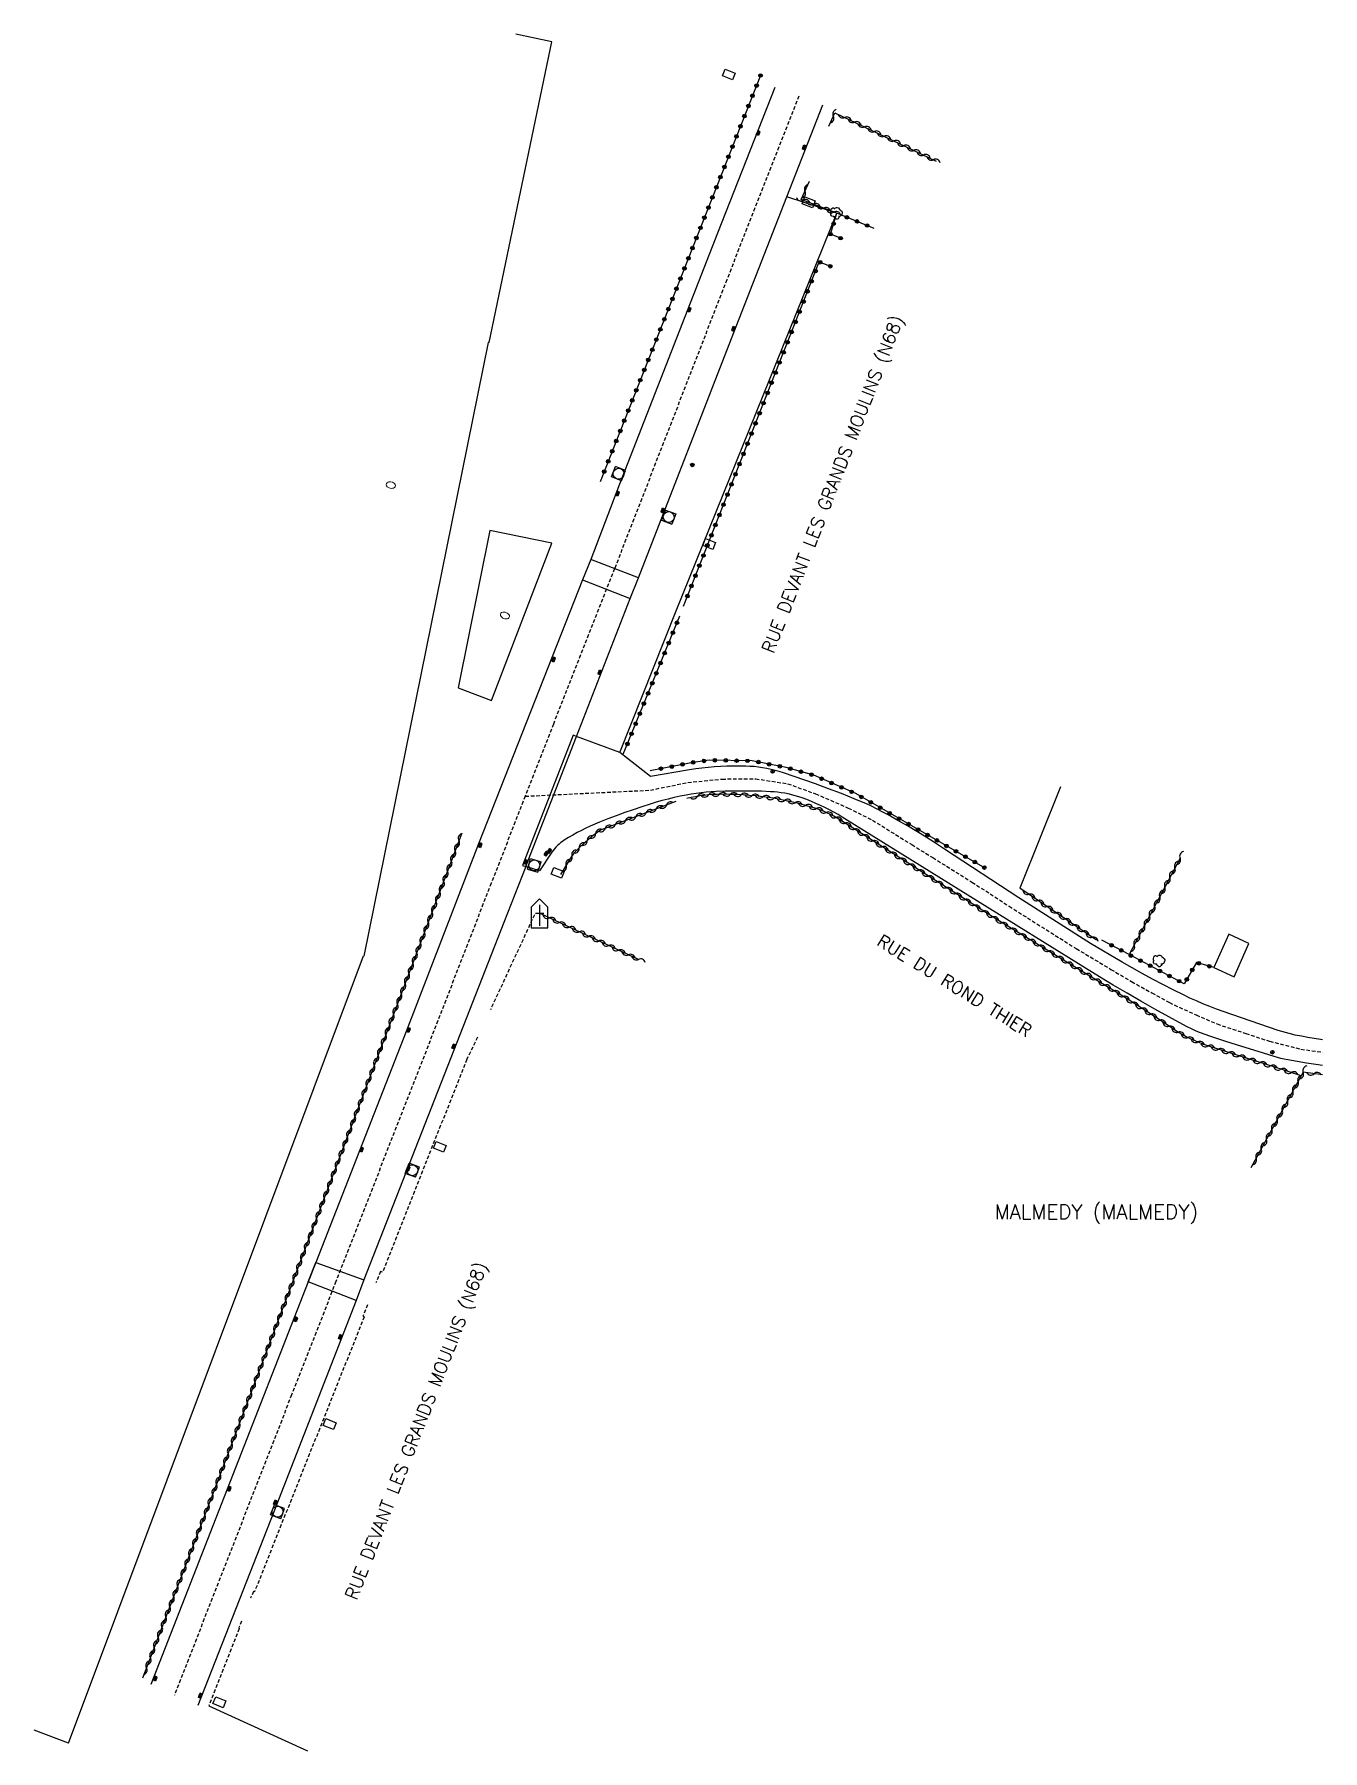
# Model space of a CAD drawing. Header units: millimetres. Extents: x 267012 to 268000, y 125000 to 125988.
# Drawn here: x 267823 to 268000, y 125662.9 to 125898.7 of the extents above; entities that cross this region are included whole.
import ezdxf
from ezdxf.enums import TextEntityAlignment as Align

# ---------------------------------------------------------------- set-up
doc = ezdxf.new("R2010")
doc.units = ezdxf.units.MM
doc.linetypes.add('DASHED', pattern=[0.75, 0.5, -0.25])
doc.layers.get('0').update_dxf_attribs({"linetype": 'CONTINUOUS'})
for name, color, linetype in [('W0001', 6, 'DASHED'), ('W0003', 5, 'CONTINUOUS'), ('W0006', 2, 'CONTINUOUS'), ('W0008', 7, 'CONTINUOUS'), ('w0020', 2, 'CONTINUOUS'), ('W0100', 7, 'CONTINUOUS'), ('W0101', 7, 'CONTINUOUS'), ('w0103', 1, 'CONTINUOUS'), ('W0112', 1, 'DASHED'), ('W0300', 7, 'CONTINUOUS'), ('W0310', 3, 'CONTINUOUS'), ('W0322', 7, 'CONTINUOUS'), ('W0323', 7, 'CONTINUOUS'), ('W0400', 7, 'CONTINUOUS'), ('W0420', 7, 'CONTINUOUS'), ('w0856', 7, 'CONTINUOUS'), ('W0921', 7, 'CONTINUOUS'), ('w0980', 7, 'CONTINUOUS'), ('W0989', 7, 'CONTINUOUS'), ('W0991', 7, 'CONTINUOUS'), ('w1336', 3, 'CONTINUOUS'), ('W1337', 1, 'CONTINUOUS'), ('W1338', 7, 'CONTINUOUS'), ('W1471', 7, 'CONTINUOUS')]:
    doc.layers.add(name, color=color, linetype=linetype)
doc.styles.get("Standard").update_dxf_attribs({"font": 'romans.shx', "width": 0.85})

msp = doc.modelspace()

# ---------------------------------------------------------------- texts
at = {"layer": 'w0980'}
msp.add_text('MALMEDY (MALMEDY)', height=2, dxfattribs=at).set_placement((267954.94, 125736.96), align=Align.MIDDLE_LEFT)
at = {"layer": 'W0989'}
for s, rotation, p in [('RUE DEVANT LES GRANDS MOULINS (N68)', 68.7762, (267923.72, 125813.87)), ('RUE DU ROND THIER', 328.3092, (267939.05, 125774.43)), ('RUE DEVANT LES GRANDS MOULINS (N68)', 68.6865, (267866.48, 125683.82))]:
    msp.add_text(s, height=1.75, rotation=rotation, dxfattribs=at).set_placement(p, align=Align.MIDDLE_LEFT)
at = {"layer": 'W0991'}
for rotation, p in [(78.4045, (267872, 125836.79)), (68.9904, (267887.68, 125818.87))]:
    msp.add_text('O', height=1.25, rotation=rotation, dxfattribs=at).set_placement(p, align=Align.MIDDLE_CENTER)

# ---------------------------------------------------------------- blocks, each defined once
blk = doc.blocks.new('T856')
for p, q in [((-0.125, 0), (0.125, 0)), ((0, 0.125), (0, -0.125))]:
    blk.add_line(p, q)
blk.add_ellipse((0, 0), major_axis=(-0.177, 0.177), ratio=1, start_param=3.9269908, end_param=10.2101761)
blk = doc.blocks.new('T300')
for p, q in [((-0.8, 0.51), (-0.86, 0.34)), ((-0.86, 0.34), (-0.86, 0.17)), ((-0.86, 0.17), (-0.74, 0.06)), ((-0.69, 0.63), (-0.8, 0.51)), ((-0.8, -0.06), (-0.74, 0.06)), ((-0.74, 0.06), (-0.69, 0.11)), ((-0.57, 0.69), (-0.69, 0.63)), ((-0.46, 0.69), (-0.57, 0.69)), ((-0.29, 0.63), (-0.46, 0.69)), ((-0.29, 0.63), (-0.17, 0.74)), ((-0.23, 0.57), (-0.29, 0.63)), ((-0.17, 0.74), (-0.06, 0.8)), ((-0.06, 0.8), (0.06, 0.8)), ((0.06, 0.8), (0.23, 0.74)), ((0.23, 0.74), (0.34, 0.63)), ((0.34, 0.63), (0.4, 0.51)), ((0.46, 0.46), (0.34, 0.46)), ((0.4, 0.51), (0.4, 0.46)), ((0.57, 0.4), (0.46, 0.46)), ((0.57, 0.4), (0.69, 0.29)), ((0.69, 0.29), (0.74, 0.17)), ((0.74, 0.06), (0.69, -0.17)), ((0.74, 0.17), (0.74, 0.06)), ((-0.8, -0.17), (-0.8, -0.06)), ((-0.8, -0.23), (-0.8, -0.17)), ((-0.74, -0.34), (-0.8, -0.23)), ((-0.69, -0.4), (-0.74, -0.34)), ((-0.51, -0.46), (-0.69, -0.4)), ((-0.4, -0.46), (-0.51, -0.46)), ((-0.4, -0.46), (-0.34, -0.46)), ((-0.34, -0.46), (-0.34, -0.4)), ((-0.34, -0.51), (-0.34, -0.46)), ((-0.29, -0.63), (-0.34, -0.51)), ((-0.17, -0.74), (-0.29, -0.63)), ((-0.06, -0.8), (-0.17, -0.74)), ((0.06, -0.8), (-0.06, -0.8)), ((0.17, -0.74), (0.06, -0.8)), ((0.23, -0.69), (0.17, -0.74)), ((0.29, -0.46), (0.23, -0.46)), ((0.29, -0.63), (0.23, -0.69)), ((0.46, -0.4), (0.29, -0.46)), ((0.34, -0.51), (0.29, -0.63)), ((0.34, -0.51), (0.34, -0.46)), ((0.57, -0.34), (0.46, -0.4)), ((0.63, -0.29), (0.57, -0.34)), ((0.69, -0.17), (0.63, -0.29))]:
    blk.add_line(p, q)
blk = doc.blocks.new('T1471')
at = {"color": 0, "linetype": 'Continuous', "flags": 128}
blk.add_lwpolyline([(-0.75, -0.5), (-0.75, 0.5), (0.75, 0.5), (0.75, -0.5), (-0.75, -0.5)], dxfattribs=at)
blk = doc.blocks.new('T400')
for p, q in [((-0.15, 0.3), (0.15, 0.3)), ((-0.15, -0.25), (-0.15, 0.3)), ((-0.15, 0.15), (0.15, 0.15)), ((-0.15, 0), (0.15, 0)), ((0.15, 0.3), (0.15, -0.25)), ((-0.15, -0.15), (0.15, -0.15)), ((-0.15, -0.25), (-0.15, -0.3)), ((-0.15, -0.3), (0.15, -0.3)), ((0.15, -0.3), (0.15, -0.25))]:
    blk.add_line(p, q)
blk = doc.blocks.new('T420')
for p, q in [((0.75, 0.75), (-0.75, 0.75)), ((-0.75, 0.75), (-0.75, -0.75)), ((0.75, 0.75), (0.75, -0.75)), ((0.75, -0.75), (-0.75, -0.75))]:
    blk.add_line(p, q)
blk.add_ellipse((0, 0), major_axis=(-0.53, 0.53), ratio=1, start_param=3.926991, end_param=10.210176)
blk = doc.blocks.new('T921')
for p, q in [((0, 1.999998), (-1.142856, 0.857142)), ((-1.142856, 0.857142), (-1.142856, -1.999998)), ((-0.571428, 0), (0.571428, 0)), ((1.142856, 0.857142), (0, 1.999998)), ((0, 1.142856), (0, -1.714284)), ((1.142856, -1.999998), (1.142856, 0.857142)), ((-1.142856, -1.999998), (1.142856, -1.999998))]:
    blk.add_line(p, q)
blk = doc.blocks.new('t310o')
at = {"color": 0, "linetype": 'Continuous'}
for centre, start, end in [((-0.5, 0.38), 216.8699, 323.1304), ((0.5, -0.37), 36.8699, 143.1303)]:
    blk.add_arc(centre, 0.625, start, end, dxfattribs=at)
blk = doc.blocks.new('t322o')
at = {"color": 0, "linetype": 'Continuous'}
for radius in [0.25, 0.15]:
    blk.add_circle((0, 0), radius, dxfattribs=at)
blk = doc.blocks.new('t323o')
at = {"color": 0, "linetype": 'Continuous'}
for radius in [0.25, 0.15]:
    blk.add_circle((0, 0), radius, dxfattribs=at)

# ---------------------------------------------------------------- linework, layer by layer
at = {"layer": 'W0001'}
for points in [[(267928.04, 125890.23), (267918.15, 125865), (267902.74, 125825.32), (267894.34, 125803.95), (267890.47, 125794.05), (267885.79, 125782.09), (267877.39, 125760.44), (267864.47, 125727.38), (267858.38, 125711.8), (267842.29, 125670.55)], [(267890.47, 125794.05), (267907.66, 125794.88), (267912.8, 125795.94), (267917.51, 125796.41), (267922.12, 125796.44), (267926.51, 125795.76), (267930.32, 125794.39), (267934.84, 125792.43), (267938.16, 125790.76), (267943.55, 125787.4), (267946.44, 125785.62), (267951.83, 125782.26), (267956.93, 125778.92), (267966.15, 125773.12), (267970.92, 125770.26), (267973.76, 125768.57), (267976.54, 125767.03), (267978.94, 125765.69), (267982.62, 125764), (267985.49, 125762.76), (267989.43, 125761.45), (267992.7, 125760.38), (267997.02, 125759.29), (268000, 125758.88)]]:
    msp.add_lwpolyline(points, dxfattribs=at)
at = {"layer": 'W0003'}
msp.add_lwpolyline([(267890.11, 125784.55), (267890.54, 125784.39), (267897.49, 125802.27), (267897.06, 125802.44)], close=True, dxfattribs=at)
at = {"layer": 'W0006'}
msp.add_lwpolyline([(267903.47, 125800.06), (267911.21, 125819.53), (267933.26, 125874.14), (267926.41, 125876.42)], dxfattribs=at)
at = {"layer": 'W0008'}
for points in [[(267924.74, 125891.44), (267916.86, 125871.41), (267903.41, 125836.92), (267899.47, 125826.59), (267898.33, 125823.79), (267884.06, 125787.49), (267874.13, 125761.74), (267861.7, 125730), (267860.64, 125727.32), (267849.53, 125698.85), (267839.06, 125672)], [(268000, 125760.59), (267999.71, 125760.63), (267998.84, 125760.76), (267997.97, 125760.9), (267997.1, 125761.06), (267996.24, 125761.24), (267995.38, 125761.44), (267994.88, 125761.57), (267994.39, 125761.71), (267993.9, 125761.87), (267991.37, 125762.72), (267988.84, 125763.58), (267986.32, 125764.46), (267985.4, 125764.8), (267984.48, 125765.15), (267983.56, 125765.53), (267982.66, 125765.92), (267981.76, 125766.32), (267980.87, 125766.75), (267979.45, 125767.46), (267978.04, 125768.19), (267976.63, 125768.93), (267975.23, 125769.69), (267973.85, 125770.47), (267972.47, 125771.27), (267968.12, 125773.81), (267958.28, 125780.1), (267948.08, 125786.79), (267946.81, 125787.61), (267945.54, 125788.41), (267944.25, 125789.2), (267942.96, 125789.97), (267941.65, 125790.73), (267940.34, 125791.47), (267939.58, 125791.88), (267938.81, 125792.28), (267938.03, 125792.66), (267937.25, 125793.03), (267936.45, 125793.37), (267935.65, 125793.7), (267933.9, 125794.4), (267932.13, 125795.07), (267930.36, 125795.73), (267928.89, 125796.26), (267927.41, 125796.78), (267925.93, 125797.27), (267925.37, 125797.45), (267924.81, 125797.6), (267924.24, 125797.74), (267923.66, 125797.86), (267923.08, 125797.96), (267922.5, 125798.04), (267921.92, 125798.11), (267921.33, 125798.15), (267920.75, 125798.18), (267919.89, 125798.2), (267919.03, 125798.2), (267918.17, 125798.18), (267917.31, 125798.14), (267916.45, 125798.08), (267915.6, 125798.01), (267914.74, 125797.91), (267913.89, 125797.8), (267913.04, 125797.67), (267907.67, 125796.78), (267903.47, 125800.06), (267897.49, 125802.27), (267904.87, 125821.21), (267906.01, 125824.04), (267919.44, 125858.58), (267926.41, 125876.42), (267931.35, 125889.03)], [(268000, 125757.06), (267999.07, 125757.19), (267997.77, 125757.38), (267996.48, 125757.6), (267995.2, 125757.83), (267994.73, 125757.92), (267994.26, 125758.03), (267993.8, 125758.15), (267993.34, 125758.28), (267991.12, 125758.97), (267988.9, 125759.66), (267986.69, 125760.37), (267984.48, 125761.09), (267983.85, 125761.3), (267983.23, 125761.54), (267982.61, 125761.79), (267982, 125762.07), (267981.4, 125762.36), (267980.81, 125762.67), (267978.88, 125763.72), (267976.95, 125764.79), (267975.04, 125765.88), (267973.14, 125766.99), (267971.24, 125768.11), (267969.36, 125769.25), (267964.18, 125772.42), (267955.59, 125777.73), (267934.02, 125791.16), (267933.43, 125791.52), (267932.84, 125791.86), (267932.24, 125792.18), (267931.64, 125792.49), (267931.02, 125792.79), (267930.4, 125793.07), (267929.77, 125793.33), (267929.14, 125793.59), (267928.5, 125793.82), (267928.03, 125793.98), (267927.56, 125794.12), (267927.08, 125794.25), (267926.6, 125794.36), (267926.11, 125794.46), (267925.62, 125794.53), (267925.13, 125794.6), (267924.64, 125794.64), (267924.14, 125794.67), (267922.9, 125794.72), (267921.66, 125794.75), (267920.42, 125794.76), (267919.18, 125794.76), (267917.94, 125794.73), (267916.7, 125794.69), (267916.01, 125794.66), (267915.31, 125794.6), (267914.62, 125794.53), (267913.93, 125794.44), (267913.25, 125794.34), (267912.56, 125794.21), (267911.73, 125794.05), (267910.91, 125793.86), (267910.09, 125793.66), (267909.27, 125793.45), (267908.45, 125793.22), (267907.65, 125792.97), (267906.47, 125792.6), (267905.3, 125792.2), (267904.13, 125791.8), (267902.97, 125791.37), (267901.81, 125790.94), (267900.66, 125790.49), (267900.03, 125790.23), (267899.41, 125789.95), (267898.8, 125789.66), (267898.19, 125789.36), (267897.59, 125789.05), (267897, 125788.72), (267896.41, 125788.37), (267895.83, 125788.01), (267895.58, 125787.85), (267895.34, 125787.67), (267895.11, 125787.47), (267894.89, 125787.27), (267894.68, 125787.05), (267894.48, 125786.82), (267894.3, 125786.59), (267894.13, 125786.34), (267892.45, 125783.81), (267890.54, 125784.39), (267887.52, 125776.69), (267880.64, 125759.15), (267868.29, 125727.6), (267867.23, 125724.75), (267855.94, 125695.75), (267845.52, 125669.1)]]:
    msp.add_lwpolyline(points, dxfattribs=at)
at = {"layer": 'w0020'}
for points in [[(267904.87, 125821.21), (267906.01, 125824.04), (267899.47, 125826.59), (267898.33, 125823.79)], [(267861.7, 125730), (267868.29, 125727.6), (267867.23, 125724.75), (267860.64, 125727.32)]]:
    msp.add_lwpolyline(points, close=True, dxfattribs=at)
at = {"layer": 'W0100'}
msp.add_lwpolyline([(267881.24, 125808.94), (267885.82, 125807.18), (267894.13, 125828.8), (267885.61, 125830.55)], close=True, dxfattribs=at)
at = {"layer": 'W0101'}
for points in [[(267885.52, 125856.37), (267894.1, 125897.71)], [(267894.1, 125897.71), (267889.2, 125898.73)], [(267885.36, 125856.4), (267868.32, 125772.09)], [(267885.52, 125856.37), (267885.36, 125856.4)], [(267827.72, 125663.96), (267868.26, 125772.1)], [(267868.32, 125772.09), (267868.26, 125772.1)], [(267827.72, 125663.96), (267823.04, 125665.71)]]:
    msp.add_lwpolyline(points, dxfattribs=at)
at = {"layer": 'w0103'}
msp.add_lwpolyline([(267985.04, 125770.52), (267987.83, 125769.24), (267989.85, 125773.83), (267987.12, 125775.08)], close=True, dxfattribs=at)
at = {"layer": 'W0112'}
for points in [[(267891.74, 125777.77), (267885.68, 125764.7)], [(267883.92, 125760.94), (267882.44, 125757.9), (267870.87, 125728.67), (267870.6, 125728.77), (267869.94, 125727.19)], [(267868.79, 125724.19), (267868.18, 125722.59), (267868.35, 125722.53), (267853.28, 125684.74), (267853.13, 125684.78), (267852.75, 125683.85)], [(267851.49, 125680.72), (267851.12, 125679.84), (267851.17, 125679.68), (267847.02, 125669.09)]]:
    msp.add_lwpolyline(points, dxfattribs=at)
at = {"layer": 'W0310'}
for points in [[(267932.19, 125886.09), (267933, 125887.94)], [(267933.26, 125874.14), (267928.39, 125876.04), (267929.52, 125878.53)], [(267911.14, 125793.32), (267901.05, 125789.48), (267900.91, 125789.42), (267900.78, 125789.36), (267900.66, 125789.28), (267900.54, 125789.2), (267900.11, 125788.88), (267899.68, 125788.54), (267899.26, 125788.2), (267898.85, 125787.84), (267898.46, 125787.5), (267898.07, 125787.14), (267897.7, 125786.77), (267897.34, 125786.4), (267897.2, 125786.25), (267897.07, 125786.1), (267896.95, 125785.94), (267896.84, 125785.77), (267895.3, 125783.29)], [(267997.06, 125755.63), (267994.56, 125756.44), (267991.12, 125757.55), (267987.66, 125758.65), (267984.21, 125759.74), (267983.93, 125759.84), (267983.65, 125759.94), (267983.37, 125760.06), (267982.89, 125760.27), (267982.26, 125760.54), (267981.76, 125760.77), (267981.27, 125761.01), (267980.78, 125761.27), (267980.3, 125761.54), (267979.83, 125761.83), (267979.37, 125762.13), (267977.68, 125763.26), (267975.98, 125764.37), (267974.27, 125765.47), (267972.55, 125766.56), (267970.83, 125767.63), (267969.09, 125768.7), (267955.6, 125776.87), (267933.76, 125790.76), (267933.31, 125791.04), (267932.85, 125791.3), (267932.39, 125791.54), (267931.91, 125791.77), (267931.43, 125791.98), (267930.95, 125792.17), (267930.45, 125792.35), (267929.95, 125792.51), (267929.1, 125792.75), (267928.25, 125792.98), (267927.4, 125793.19), (267926.54, 125793.38), (267925.67, 125793.56), (267924.8, 125793.72), (267923.93, 125793.86), (267923.06, 125793.98), (267922.17, 125794.08), (267921.28, 125794.17), (267920.39, 125794.23), (267919.5, 125794.28), (267918.6, 125794.3), (267917.71, 125794.31), (267916.82, 125794.3), (267916.22, 125794.27), (267915.62, 125794.23), (267915.03, 125794.16), (267914.43, 125794.08), (267913.84, 125793.98), (267913.26, 125793.86), (267912.67, 125793.72)], [(267881.74, 125788.96), (267878.29, 125779.76), (267871.63, 125762.13), (267859.75, 125730.58), (267848.06, 125699.53), (267837.9, 125672.89)], [(267968.94, 125774.26), (267958.42, 125781.42)], [(268000, 125755.76), (267997.33, 125756.12)]]:
    msp.add_lwpolyline(points, dxfattribs=at)
at = {"layer": 'W0322'}
for points in [[(267922.79, 125893.08), (267900.77, 125837.26)], [(267934.16, 125870.58), (267932.39, 125871.25), (267933.26, 125874.14)], [(267912.2, 125820.14), (267930.85, 125867.47), (267932.64, 125866.76)], [(267903.93, 125799.84), (267911.7, 125818.81)], [(267953.65, 125784.17), (267935.87, 125794.4), (267930.11, 125796.92), (267926.3, 125798), (267921.66, 125798.89), (267915.74, 125799.01), (267913.25, 125798.65), (267907.64, 125797.55)], [(267985.04, 125770.52), (267982.65, 125771.19), (267980.99, 125768.27), (267973.42, 125772.28), (267969.69, 125774.27)]]:
    msp.add_lwpolyline(points, dxfattribs=at)
at = {"layer": 'W0323'}
msp.add_lwpolyline([(267938.41, 125872.07), (267933.26, 125874.14)], dxfattribs=at)
at = {"layer": 'w1336'}
for points in [[(267933, 125887.94), (267946.93, 125881.32)], [(267980.41, 125785.55), (267973.42, 125772.28)], [(267906.02, 125771.63), (267892.43, 125777.97)], [(267997.33, 125756.12), (267990.13, 125742.97)]]:
    msp.add_lwpolyline(points, dxfattribs=at)
at = {"layer": 'W1337'}
msp.add_lwpolyline([(267847.02, 125669.09), (267860.57, 125662.91)], dxfattribs=at)
at = {"layer": 'W1338'}
msp.add_lwpolyline([(267963.97, 125795.36), (267958.42, 125781.42)], dxfattribs=at)

# ---------------------------------------------------------------- block references
at = {"layer": 'W0300'}
for p in [(267933.26, 125874.14), (267977.56, 125771.42)]:
    msp.add_blockref('T300', p, dxfattribs=at)
at = {"layer": 'W0310'}
for p, rotation in [((267932.79, 125887.46), 66.41482987375886), ((267928.9, 125877.16), 65.68208182026657), ((267928.65, 125875.94), 158.6665547397442), ((267930.05, 125875.4), 158.6665547397442), ((267931.44, 125874.85), 158.6665547397442), ((267932.84, 125874.3), 158.6665547397442), ((267908.46, 125792.3), 200.8663853908272), ((267909.86, 125792.84), 200.8663853908272), ((267914.14, 125794.03), 189.8122173886461), ((267915.62, 125794.23), 184.249308861376), ((267917.12, 125794.3), 180.8403930165895), ((267918.62, 125794.3), 178.3305466955384), ((267920.12, 125794.25), 177.0756235337466), ((267921.62, 125794.13), 174.5657772120726), ((267923.11, 125793.97), 172.0919031258917), ((267924.59, 125793.75), 170.9089244378201), ((267926.06, 125793.48), 168.5429670618022), ((267927.53, 125793.16), 166.1770096855698), ((267928.98, 125792.79), 164.9940309964473), ((267930.42, 125792.36), 162.2396963983618), ((267902.85, 125790.17), 200.8663853908272), ((267904.25, 125790.7), 200.8663853908272), ((267905.66, 125791.23), 200.8663853908272), ((267907.06, 125791.77), 200.8663853908272), ((267931.82, 125791.81), 156.3604970007995), ((267933.15, 125791.13), 150.48129760257), ((267934.43, 125790.34), 147.5416979003474), ((267881.36, 125787.95), 249.4841874737414), ((267898.99, 125787.96), 220.5287032022324), ((267900.15, 125788.91), 216.9343178715543), ((267901.45, 125789.63), 200.8663853908272), ((267935.69, 125789.53), 147.5416979003474), ((267936.96, 125788.73), 147.5416979003474), ((267938.22, 125787.92), 147.5416979003474), ((267880.31, 125785.14), 249.4841874737414), ((267880.83, 125786.55), 249.4841874737414), ((267896.88, 125785.83), 236.6331108981816), ((267897.88, 125786.95), 224.254906960315), ((267939.49, 125787.12), 147.5416979003474), ((267940.75, 125786.31), 147.5416979003474), ((267942.02, 125785.51), 147.5416979003474), ((267879.26, 125782.33), 249.4841874737414), ((267879.78, 125783.74), 249.4841874737414), ((267896.09, 125784.56), 238.1333852049267), ((267943.29, 125784.7), 147.5416979003474), ((267944.55, 125783.9), 147.5416979003474), ((267945.82, 125783.09), 147.5416979003474), ((267878.73, 125780.93), 249.4841874737414), ((267947.08, 125782.29), 147.5416979003474), ((267948.35, 125781.48), 147.5416979003474), ((267949.61, 125780.68), 147.5416979003474), ((267959.66, 125780.58), 145.7608110630539), ((267877.67, 125778.12), 249.2716584570523), ((267878.21, 125779.52), 249.2716584570523), ((267950.88, 125779.87), 147.5416979003474), ((267952.15, 125779.07), 147.5416979003474), ((267953.41, 125778.26), 147.5416979003474), ((267960.9, 125779.73), 145.7608110630539), ((267962.14, 125778.89), 145.7608110630539), ((267963.38, 125778.05), 145.7608110630539), ((267876.61, 125775.31), 249.2716584570523), ((267877.14, 125776.72), 249.2716584570523), ((267954.68, 125777.46), 147.5416979003474), ((267955.95, 125776.66), 148.7881756247178), ((267957.23, 125775.88), 148.7881756247178), ((267964.62, 125777.2), 145.7608110630539), ((267965.86, 125776.36), 145.7608110630539), ((267967.1, 125775.51), 145.7608110630539), ((267876.08, 125773.91), 249.2716584570523), ((267958.51, 125775.1), 148.7881756247178), ((267959.8, 125774.33), 148.7881756247178), ((267961.08, 125773.55), 148.7881756247178), ((267968.34, 125774.67), 145.7608110630539), ((267875.02, 125771.1), 249.2716584570523), ((267875.55, 125772.51), 249.2716584570523), ((267962.36, 125772.77), 148.7881756247178), ((267963.64, 125772), 148.7881756247178), ((267964.93, 125771.22), 148.7881756247178), ((267873.96, 125768.3), 249.2716584570523), ((267874.49, 125769.7), 249.2716584570523), ((267966.21, 125770.44), 148.7881756247178), ((267967.49, 125769.66), 148.7881756247178), ((267968.78, 125768.89), 148.7881756247178), ((267873.43, 125766.9), 249.2716584570523), ((267970.06, 125768.11), 148.561610463783), ((267971.33, 125767.32), 148.1084801430391), ((267972.61, 125766.53), 147.6553498211418), ((267872.37, 125764.09), 249.2716584570523), ((267872.9, 125765.49), 249.2716584570523), ((267973.87, 125765.72), 147.6553498211418), ((267975.14, 125764.91), 147.2022194997277), ((267976.4, 125764.1), 146.7490891779784), ((267871.3, 125761.28), 249.3672123118051), ((267871.83, 125762.69), 249.2716584570523), ((267977.65, 125763.28), 146.7490891779784), ((267978.9, 125762.44), 146.295958857323), ((267980.16, 125761.63), 148.6446028695771), ((267870.78, 125759.88), 249.3672123118051), ((267981.47, 125760.91), 153.7950212159831), ((267982.84, 125760.29), 156.4014520473775), ((267984.23, 125759.74), 162.4441929406246), ((267985.66, 125759.28), 162.4441929406246), ((267869.72, 125757.07), 249.3672123118051), ((267870.25, 125758.48), 249.3672123118051), ((267987.09, 125758.83), 162.4441929406246), ((267988.52, 125758.38), 162.2876152809332), ((267989.95, 125757.92), 162.2876152809332), ((267991.38, 125757.46), 162.1310376213858), ((267992.81, 125757), 162.1310376213858), ((267868.66, 125754.26), 249.3672123118051), ((267869.19, 125755.67), 249.3672123118051), ((267994.23, 125756.54), 162.1310376213858), ((267995.66, 125756.08), 162.0527487913544), ((267998.82, 125755.92), 172.1770622402966), ((267868.13, 125752.86), 249.3672123118051), ((267867.08, 125750.05), 249.3672123118051), ((267867.61, 125751.46), 249.3672123118051), ((267866.02, 125747.25), 249.3672123118051), ((267866.55, 125748.65), 249.3672123118051), ((267865.49, 125745.84), 249.3672123118051), ((267864.43, 125743.03), 249.3672123118051), ((267864.96, 125744.44), 249.3672123118051), ((267863.38, 125740.23), 249.3672123118051), ((267863.91, 125741.63), 249.3672123118051), ((267862.32, 125737.42), 249.3672123118051), ((267862.85, 125738.82), 249.3672123118051), ((267861.79, 125736.02), 249.3672123118051), ((267860.73, 125733.21), 249.3672123118051), ((267861.26, 125734.61), 249.3672123118051), ((267859.68, 125730.4), 249.3743299667724), ((267860.21, 125731.8), 249.3672123118051), ((267859.15, 125729), 249.3743299667724), ((267858.09, 125726.19), 249.3743299667724), ((267858.62, 125727.59), 249.3743299667724), ((267857.03, 125723.38), 249.3743299667724), ((267857.56, 125724.78), 249.3743299667724), ((267856.51, 125721.98), 249.3743299667724), ((267855.45, 125719.17), 249.3743299667724), ((267855.98, 125720.57), 249.3743299667724), ((267854.39, 125716.36), 249.3743299667724), ((267854.92, 125717.77), 249.3743299667724), ((267853.86, 125714.96), 249.3743299667724), ((267852.81, 125712.15), 249.3743299667724), ((267853.34, 125713.55), 249.3743299667724), ((267851.75, 125709.34), 249.3743299667724), ((267852.28, 125710.75), 249.3743299667724), ((267851.22, 125707.94), 249.3743299667724), ((267850.17, 125705.13), 249.3743299667724), ((267850.69, 125706.53), 249.3743299667724), ((267849.11, 125702.32), 249.3743299667724), ((267849.64, 125703.73), 249.3743299667724), ((267848.58, 125700.92), 249.3743299667724), ((267847.52, 125698.11), 249.1263219621464), ((267848.05, 125699.52), 249.1263219621464), ((267846.45, 125695.31), 249.1263219621464), ((267846.98, 125696.71), 249.1263219621464), ((267845.91, 125693.91), 249.1263219621464), ((267844.85, 125691.11), 249.1263219621464), ((267845.38, 125692.51), 249.1263219621464), ((267843.78, 125688.3), 249.1263219621464), ((267844.31, 125689.7), 249.1263219621464), ((267843.24, 125686.9), 249.1263219621464), ((267842.17, 125684.1), 249.1263219621464), ((267842.71, 125685.5), 249.1263219621464), ((267841.1, 125681.3), 249.1263219621464), ((267841.64, 125682.7), 249.1263219621464), ((267840.03, 125678.49), 249.1263219621464), ((267840.57, 125679.89), 249.1263219621464), ((267839.5, 125677.09), 249.1263219621464), ((267838.43, 125674.29), 249.1263219621464), ((267838.97, 125675.69), 249.1263219621464)]:
    msp.add_blockref('t310o', p, dxfattribs=dict(at, rotation=rotation))
at = {"layer": 'W0322'}
for p, rotation in [((267922.24, 125891.68), 248.4736369352957), ((267922.79, 125893.07), 248.4736369352957), ((267921.68, 125890.28), 248.4736369352957), ((267920.58, 125887.49), 248.4736369352957), ((267921.13, 125888.89), 248.4736369352957), ((267919.48, 125884.7), 248.4736369352957), ((267920.03, 125886.1), 248.4736369352957), ((267918.93, 125883.3), 248.4736369352957), ((267917.83, 125880.51), 248.4736369352957), ((267918.38, 125881.91), 248.4736369352957), ((267916.73, 125877.72), 248.4736369352957), ((267917.28, 125879.12), 248.4736369352957), ((267915.63, 125874.93), 248.4736369352957), ((267916.18, 125876.33), 248.4736369352957), ((267915.08, 125873.54), 248.4736369352957), ((267932.83, 125872.7), 73.34419764992617), ((267913.98, 125870.75), 248.4736369352957), ((267914.53, 125872.14), 248.4736369352957), ((267932.4, 125871.27), 73.34419764992617), ((267933.78, 125870.72), 159.2256879434892), ((267912.88, 125867.96), 248.4736369352957), ((267913.43, 125869.35), 248.4736369352957), ((267912.33, 125866.56), 248.4736369352957), ((267930.35, 125866.2), 68.48654618145119), ((267930.98, 125867.42), 338.4058350263193), ((267932.37, 125866.87), 338.4058350263193), ((267911.23, 125863.77), 248.4736369352957), ((267911.78, 125865.17), 248.4736369352957), ((267929.25, 125863.41), 68.48654618145119), ((267929.8, 125864.8), 68.48654618145119), ((267910.13, 125860.98), 248.4736369352957), ((267910.68, 125862.37), 248.4736369352957), ((267928.7, 125862.01), 68.48654618145119), ((267909.58, 125859.58), 248.4736369352957), ((267927.6, 125859.22), 68.48654618145119), ((267928.15, 125860.61), 68.48654618145119), ((267908.48, 125856.79), 248.4736369352957), ((267909.03, 125858.19), 248.4736369352957), ((267926.5, 125856.43), 68.48654618145119), ((267927.05, 125857.82), 68.48654618145119), ((267907.37, 125854), 248.4736369352957), ((267907.93, 125855.4), 248.4736369352957), ((267925.4, 125853.64), 68.48654618145119), ((267925.95, 125855.03), 68.48654618145119), ((267906.82, 125852.61), 248.4736369352957), ((267924.85, 125852.24), 68.48654618145119), ((267905.72, 125849.82), 248.4736369352957), ((267906.27, 125851.21), 248.4736369352957), ((267923.75, 125849.45), 68.48654618145119), ((267924.3, 125850.85), 68.48654618145119), ((267904.62, 125847.03), 248.4736369352957), ((267905.17, 125848.42), 248.4736369352957), ((267922.65, 125846.66), 68.48654618145119), ((267923.2, 125848.05), 68.48654618145119), ((267903.52, 125844.23), 248.4736369352957), ((267904.07, 125845.63), 248.4736369352957), ((267922.1, 125845.26), 68.48654618145119), ((267902.97, 125842.84), 248.4736369352957), ((267921, 125842.47), 68.48654618145119), ((267921.55, 125843.87), 68.48654618145119), ((267901.87, 125840.05), 248.4736369352957), ((267902.42, 125841.44), 248.4736369352957), ((267919.9, 125839.68), 68.48654618145119), ((267920.45, 125841.08), 68.48654618145119), ((267901.32, 125838.65), 248.4736369352957), ((267919.35, 125838.29), 68.48654618145119), ((267918.25, 125835.5), 68.48654618145119), ((267918.8, 125836.89), 68.48654618145119), ((267917.15, 125832.7), 68.48654618145119), ((267917.7, 125834.1), 68.48654618145119), ((267916.6, 125831.31), 68.48654618145119), ((267915.5, 125828.52), 68.48654618145119), ((267916.05, 125829.91), 68.48654618145119), ((267914.4, 125825.73), 68.48654618145119), ((267914.95, 125827.12), 68.48654618145119), ((267913.85, 125824.33), 68.48654618145119), ((267912.75, 125821.54), 68.48654618145119), ((267913.3, 125822.94), 68.48654618145119), ((267910.75, 125816.5), 67.73356590093725), ((267911.32, 125817.89), 67.73356590093725), ((267909.62, 125813.72), 67.73356590093725), ((267910.18, 125815.11), 67.73356590093725), ((267909.05, 125812.34), 67.73356590093725), ((267907.91, 125809.56), 67.73356590093725), ((267908.48, 125810.95), 67.73356590093725), ((267906.77, 125806.78), 67.73356590093725), ((267907.34, 125808.17), 67.73356590093725), ((267906.21, 125805.39), 67.73356590093725), ((267905.07, 125802.62), 67.73356590093725), ((267905.64, 125804.01), 67.73356590093725), ((267904.5, 125801.23), 67.73356590093725), ((267909.12, 125797.84), 191.1218551318259), ((267910.59, 125798.12), 191.1218551318259), ((267912.06, 125798.41), 191.1218551318259), ((267913.53, 125798.69), 188.1546451112473), ((267915.02, 125798.9), 188.1546451112473), ((267916.51, 125798.99), 178.9120327715954), ((267918.01, 125798.96), 178.9120327715954), ((267919.51, 125798.93), 178.9120327715954), ((267921.01, 125798.91), 178.9120327715954), ((267922.5, 125798.73), 169.1568644937415), ((267923.97, 125798.45), 169.1568644937415), ((267925.44, 125798.17), 169.1568644937415), ((267926.9, 125797.83), 164.1493181394546), ((267928.35, 125797.42), 164.1493181394546), ((267929.79, 125797.01), 164.1493181394546), ((267931.18, 125796.45), 156.2954070319436), ((267932.55, 125795.85), 156.2954070319436), ((267933.92, 125795.25), 156.2954070319436), ((267935.3, 125794.65), 156.2954070319436), ((267936.63, 125793.96), 150.1087913390525), ((267937.93, 125793.21), 150.1087913390525), ((267939.23, 125792.46), 150.1087913390525), ((267940.53, 125791.71), 150.1087913390525), ((267941.83, 125790.97), 150.1087913390525), ((267943.13, 125790.22), 150.1087913390525), ((267944.43, 125789.47), 150.1087913390525), ((267945.73, 125788.72), 150.1087913390525), ((267947.03, 125787.98), 150.1087913390525), ((267948.33, 125787.23), 150.1087913390525), ((267949.63, 125786.48), 150.1087913390525), ((267950.93, 125785.73), 150.1087913390525), ((267952.23, 125784.99), 150.1087913390525), ((267953.53, 125784.24), 150.1087913390525), ((267971.01, 125773.57), 151.8855021563393), ((267972.34, 125772.86), 151.8855021563393), ((267973.66, 125772.15), 152.0970378303863), ((267974.98, 125771.45), 152.0970378303863), ((267976.31, 125770.75), 152.0970378303863), ((267977.64, 125770.05), 152.0970378303863), ((267978.96, 125769.35), 152.0970378303863), ((267981.34, 125768.88), 240.3680083226767), ((267982.08, 125770.19), 240.3680083226767), ((267982.98, 125771.1), 164.1543499296876), ((267984.43, 125770.69), 164.1543499296876), ((267980.29, 125768.64), 152.0970378303863)]:
    msp.add_blockref('t322o', p, dxfattribs=dict(at, rotation=rotation))
at = {"layer": 'W0323', "rotation": 158.0970421878431}
for p in [(267934.65, 125873.58), (267936.04, 125873.02), (267937.43, 125872.46)]:
    msp.add_blockref('t323o', p, dxfattribs=at)
at = {"layer": 'W0400'}
for p, rotation in [((267922.46, 125885.14), 158.511460721238), ((267928.77, 125883.22), 338.6076772082424), ((267912.99, 125860.88), 158.7022261210604), ((267919.08, 125858.28), 338.7519799729661), ((267903.16, 125835.61), 159.1053754815162), ((267909.35, 125833.33), 338.7519799729661), ((267894.37, 125812.82), 158.5479098093139), ((267900.7, 125811.1), 338.7005504271086), ((267884.28, 125787.31), 158.9008703930023), ((267893.35, 125786.14), 146.4922239448029), ((267893.77, 125786.52), 146.4922239448029), ((267890.52, 125785.04), 338.7675548233444), ((267874.45, 125761.91), 158.9008703930023), ((267880.62, 125759.66), 158.5782960758612), ((267867.99, 125745.49), 158.6200390129886), ((267874.37, 125742.84), 158.6149172284927), ((267858.96, 125722.17), 158.6737020279677), ((267865.05, 125719.75), 158.7171200044328), ((267849.82, 125698.87), 158.6737020279677), ((267856.12, 125697), 158.7171200044328), ((267839.65, 125672.81), 158.6941324729133), ((267845.84, 125670.46), 158.6456013131045)]:
    msp.add_blockref('T400', p, dxfattribs=dict(at, rotation=rotation))
at = {"layer": 'W0420'}
for p, rotation in [((267903.29, 125838.36), 248.4736369352957), ((267910.17, 125832.4), 68.75197997296607), ((267891.71, 125784.55), 163.2626985373209), ((267874.97, 125742.66), 248.6149172284927), ((267856.45, 125695.74), 248.7171200044328)]:
    msp.add_blockref('T420', p, dxfattribs=dict(at, rotation=rotation))
at = {"layer": 'w0856'}
for p in [(267913.42, 125839.56), (267924.45, 125797.45), (267993.09, 125758.87)]:
    msp.add_blockref('T856', p, dxfattribs=at)
at = {"layer": 'W0921'}
msp.add_blockref('T921', (267892.43, 125777.97), dxfattribs=at)
at = {"layer": 'w1336'}
for p, rotation in [((267934.35, 125887.3), 334.5572828618646), ((267935.71, 125886.66), 334.5572828618646), ((267937.06, 125886.01), 334.5572828618646), ((267938.42, 125885.37), 334.5572828618646), ((267939.77, 125884.72), 334.5572828618646), ((267941.13, 125884.08), 334.5572828618646), ((267942.48, 125883.43), 334.5572828618646), ((267943.84, 125882.79), 334.5572828618646), ((267945.19, 125882.14), 334.5572828618646), ((267946.54, 125881.5), 334.5572828618646), ((267980.41, 125785.55), 242.2516851566481), ((267979.01, 125782.9), 242.2516851566481), ((267979.71, 125784.23), 242.2516851566481), ((267977.61, 125780.24), 242.2516851566481), ((267978.31, 125781.57), 242.2516851566481), ((267976.22, 125777.59), 242.2516851566481), ((267976.92, 125778.92), 242.2516851566481), ((267893.79, 125777.33), 154.9805161110956), ((267895.15, 125776.7), 154.9805161110956), ((267896.51, 125776.07), 154.9805161110956), ((267975.52, 125776.26), 242.2516851566481), ((267897.86, 125775.43), 154.9805161110956), ((267899.22, 125774.8), 154.9805161110956), ((267900.58, 125774.16), 154.9805161110956), ((267901.94, 125773.53), 154.9805161110956), ((267974.12, 125773.61), 242.2516851566481), ((267974.82, 125774.93), 242.2516851566481), ((267903.3, 125772.89), 154.9805161110956), ((267904.66, 125772.26), 154.9805161110956), ((267906.02, 125771.63), 154.9805161110956), ((267996.61, 125754.81), 241.3031502123662), ((267997.33, 125756.12), 241.3031502123662), ((267995.17, 125752.18), 241.3031502123662), ((267995.89, 125753.49), 241.3031502123662), ((267993.73, 125749.54), 241.3031502123662), ((267994.45, 125750.86), 241.3031502123662), ((267992.29, 125746.91), 241.3031502123662), ((267993.01, 125748.23), 241.3031502123662), ((267991.57, 125745.6), 241.3031502123662), ((267990.85, 125744.28), 241.3031502123662)]:
    msp.add_blockref('t310o', p, dxfattribs=dict(at, rotation=rotation))
at = {"layer": 'W1471'}
for p, rotation in [((267918.44, 125893.22), 158.4736369352957), ((267929.4, 125875.64), 158.6665547397442), ((267915.73, 125828.7), 338.4865461814512), ((267894.92, 125783.52), 158.6810548824422), ((267878.73, 125745.89), 158.4013439255788), ((267863.6, 125707.79), 158.263378841462), ((267848.46, 125669.56), 157.8351313278572)]:
    msp.add_blockref('T1471', p, dxfattribs=dict(at, rotation=rotation))

msp.set_redraw_order([(e.dxf.handle, doc.entitydb.next_handle()) for e in msp.query("TEXT MTEXT ATTDEF DIMENSION ARC_DIMENSION")])  # texts and dimensions are drawn at this point

doc.saveas('drawing.dxf')
